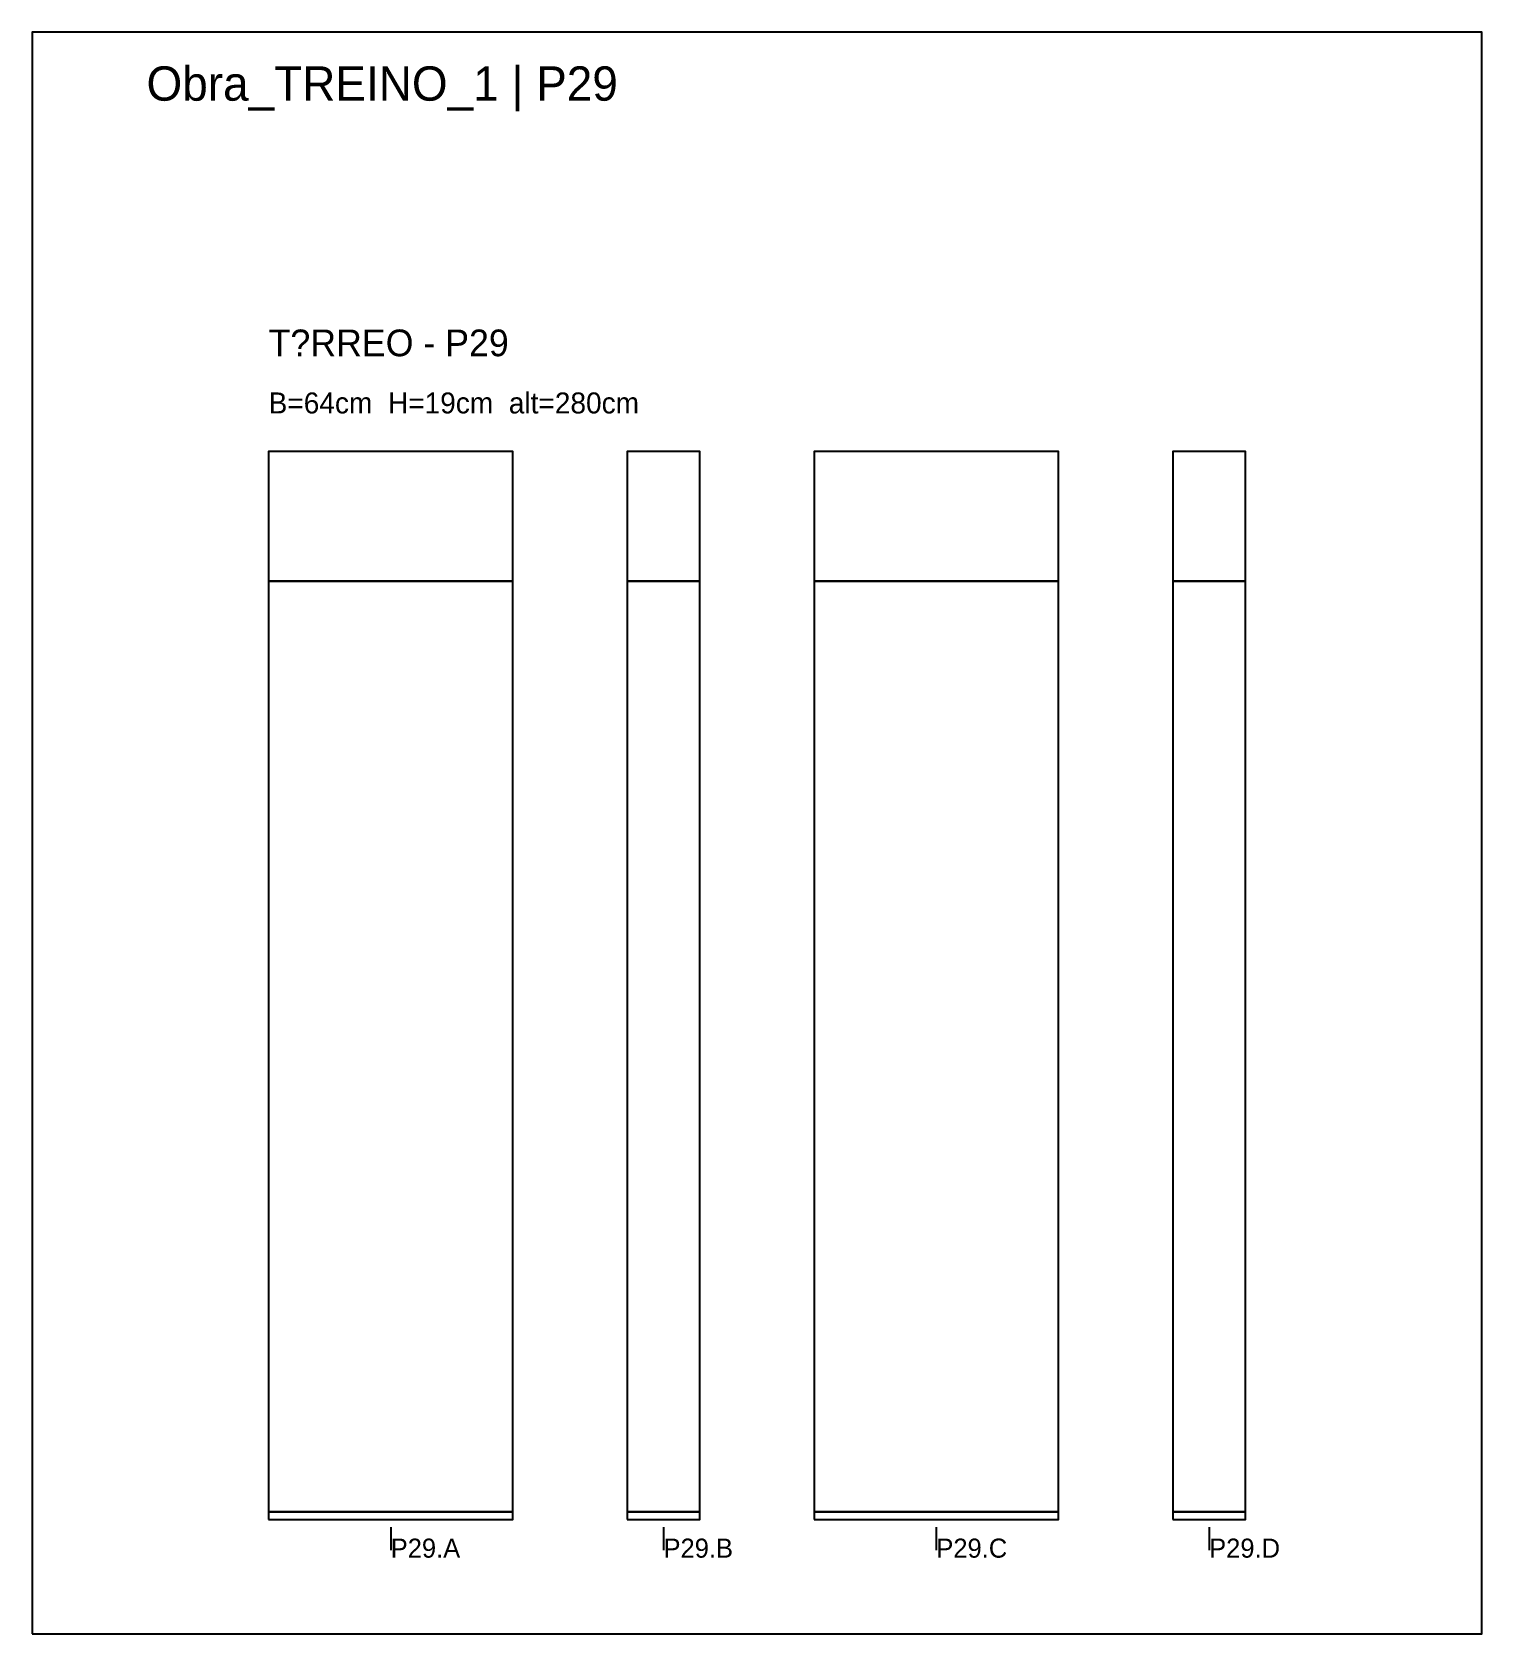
# Model space of a CAD drawing. Header units: metres. Extents: x 0 to 19000, y -21000 to 0.
# Drawn here: x 0 to 3800, y -16800 to -12600 of the extents above; entities that cross this region are included whole.
import ezdxf

# ---------------------------------------------------------------- set-up
doc = ezdxf.new("R2010")
doc.units = ezdxf.units.M
for name, color, linetype in [('CELL_BORDER', 8, 'Continuous'), ('COTA', 3, 'Continuous'), ('Cota Secao (2x)', 3, 'Continuous'), ('LABEL_ID', 3, 'Continuous'), ('NOMENCLATURA', 1, 'Continuous'), ('Paineis', 7, 'Continuous'), ('Texto Secao', 2, 'Continuous')]:
    doc.layers.add(name, color=color, linetype=linetype)

msp = doc.modelspace()

# ---------------------------------------------------------------- texts
at = {"layer": 'Cota Secao (2x)'}
msp.add_text('B=64cm  H=19cm  alt=280cm', height=55, dxfattribs=at).set_placement((620, -13600))
at = {"layer": 'LABEL_ID'}
msp.add_text('Obra_TREINO_1 | P29', height=90, dxfattribs=at).set_placement((300, -12780))
at = {"layer": 'NOMENCLATURA'}
msp.add_text('T?RREO - P29', height=70, dxfattribs=at).set_placement((620, -13450))
at = {"layer": 'Texto Secao'}
for s, p in [('P29.A', (940, -16600)), ('P29.B', (1655, -16600)), ('P29.C', (2370, -16600)), ('P29.D', (3085, -16600))]:
    msp.add_text(s, height=50, dxfattribs=at).set_placement(p)

# ---------------------------------------------------------------- linework, layer by layer
at = {"layer": 'CELL_BORDER'}
msp.add_lwpolyline([(0, -16800), (3800, -16800), (3800, -12600), (0, -12600)], close=True, dxfattribs=at)
at = {"layer": 'COTA'}
for p, q in [((940, -16520), (940, -16580)), ((1655, -16520), (1655, -16580)), ((2370, -16520), (2370, -16580)), ((3085, -16520), (3085, -16580))]:
    msp.add_line(p, q, dxfattribs=at)
at = {"layer": 'Paineis'}
for points in [[(620, -14040), (1260, -14040), (1260, -13700), (620, -13700)], [(1560, -14040), (1750, -14040), (1750, -13700), (1560, -13700)], [(2050, -14040), (2690, -14040), (2690, -13700), (2050, -13700)], [(2990, -14040), (3180, -14040), (3180, -13700), (2990, -13700)], [(620, -16480), (1260, -16480), (1260, -14040), (620, -14040)], [(1560, -16480), (1750, -16480), (1750, -14040), (1560, -14040)], [(2050, -16480), (2690, -16480), (2690, -14040), (2050, -14040)], [(2990, -16480), (3180, -16480), (3180, -14040), (2990, -14040)], [(620, -16500), (1260, -16500), (1260, -16480), (620, -16480)], [(1560, -16500), (1750, -16500), (1750, -16480), (1560, -16480)], [(2050, -16500), (2690, -16500), (2690, -16480), (2050, -16480)], [(2990, -16500), (3180, -16500), (3180, -16480), (2990, -16480)]]:
    msp.add_lwpolyline(points, close=True, dxfattribs=at)

msp.set_redraw_order([(e.dxf.handle, doc.entitydb.next_handle()) for e in msp.query("TEXT MTEXT ATTDEF DIMENSION ARC_DIMENSION")])  # texts and dimensions are drawn at this point

doc.saveas('drawing.dxf')
